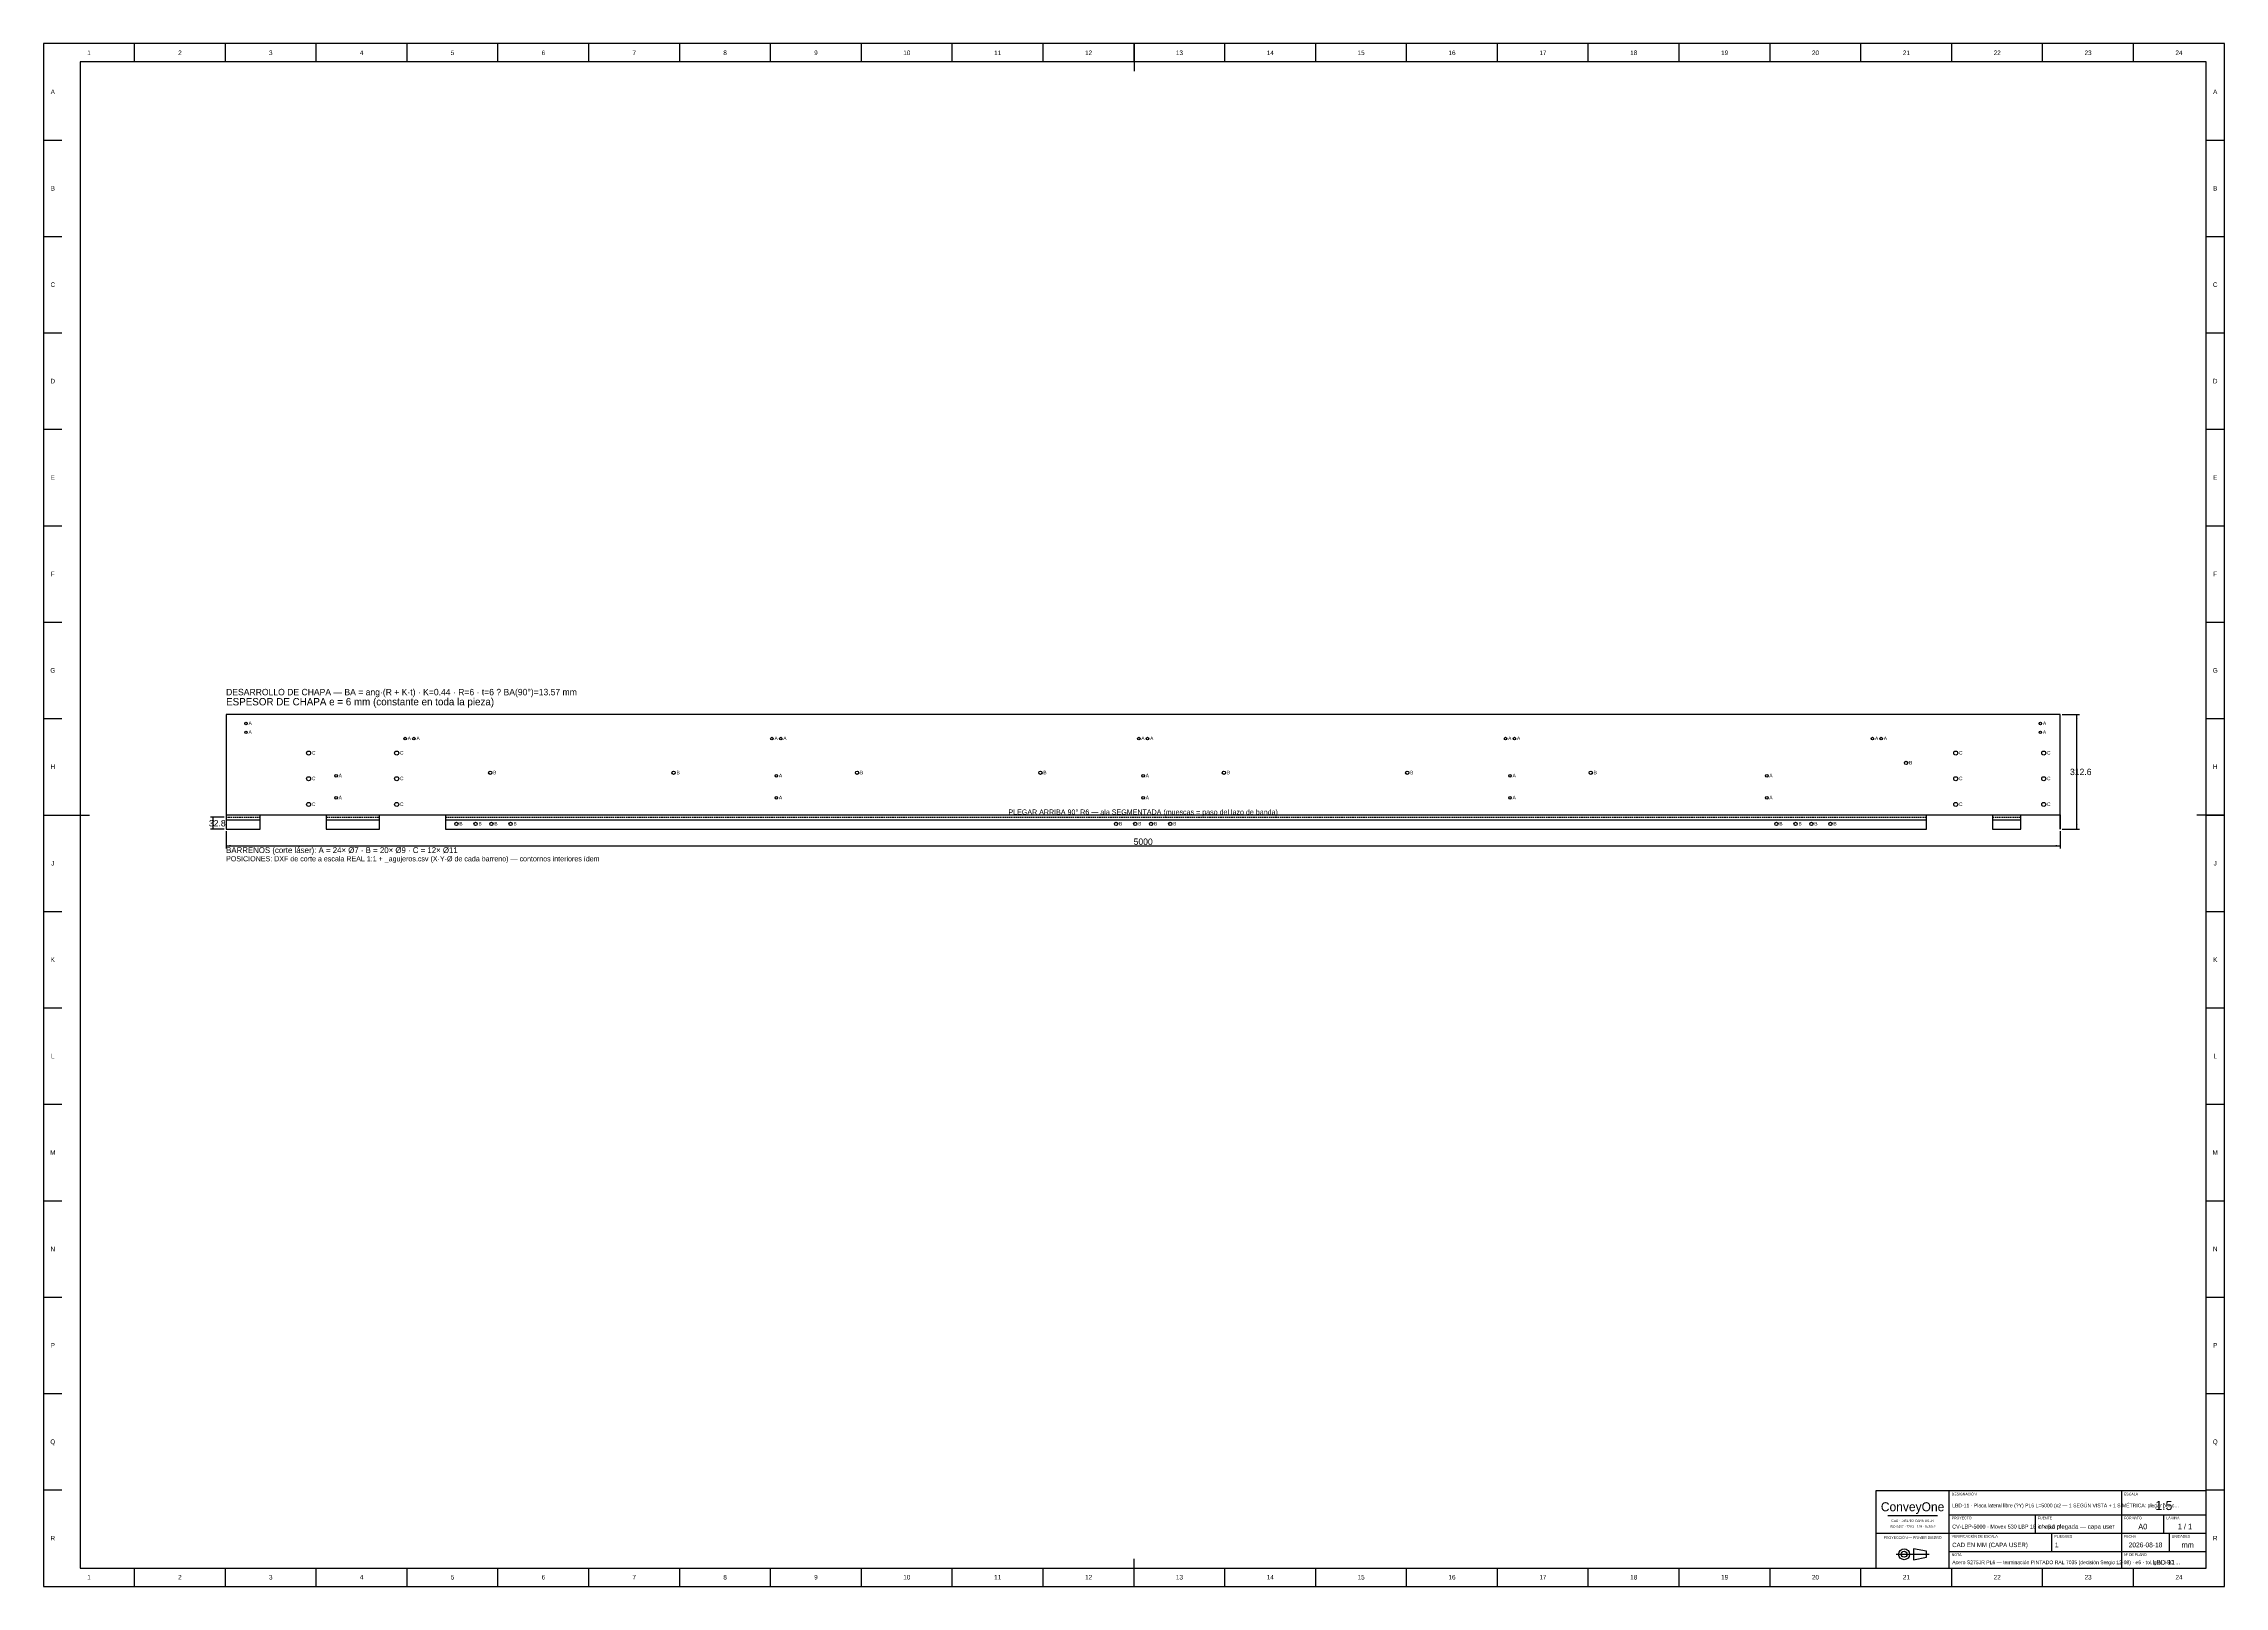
# Model space of a CAD drawing. Extents: x 0 to 5945, y 0 to 4205.
import ezdxf
from ezdxf.enums import TextEntityAlignment as Align

# ---------------------------------------------------------------- set-up
doc = ezdxf.new("R2010")
doc.units = 0
doc.linetypes.add('DASHED', pattern=[6, 4, -2])
for name, color, linetype in [('COTAS', 7, 'CONTINUOUS'), ('FINA', 7, 'CONTINUOUS'), ('NORMA', 7, 'CONTINUOUS'), ('PLIEGUE', 1, 'DASHED'), ('TEXTO', 7, 'CONTINUOUS'), ('VISIBLE', 7, 'CONTINUOUS')]:
    doc.layers.add(name, color=color, linetype=linetype)

msp = doc.modelspace()

# ---------------------------------------------------------------- linework, layer by layer
at = {"layer": 'COTAS'}
for p, q in [((5502.5, 2376.285), (5550, 2376.285)), ((5542.5, 2063.715), (5542.5, 2376.285)), ((492.5, 2096.505), (455, 2096.505)), ((462.5, 2063.715), (462.5, 2096.505)), ((492.5, 2063.715), (455, 2063.715)), ((497.5, 2058.715), (497.5, 2011.215)), ((5497.5, 2058.715), (5497.5, 2011.215)), ((5502.5, 2063.715), (5550, 2063.715)), ((497.5, 2018.715), (5497.5, 2018.715))]:
    msp.add_line(p, q, dxfattribs=at)
for points in [[(5542.5, 2376.285), (5544.75, 2363.785), (5540.25, 2363.785)], [(462.5, 2096.505), (464.75, 2084.005), (460.25, 2084.005)], [(462.5, 2063.715), (464.75, 2076.215), (460.25, 2076.215)], [(5542.5, 2063.715), (5544.75, 2076.215), (5540.25, 2076.215)], [(497.5, 2018.715), (510, 2020.965), (510, 2016.465)], [(5497.5, 2018.715), (5485, 2020.965), (5485, 2016.465)]]:
    msp.add_solid(points, dxfattribs=at)
at = {"layer": 'FINA'}
for p, q in [((5945, 4205), (0, 4205)), ((0, 4205), (0, 0)), ((247.7083, 4155), (247.7083, 4205)), ((495.4167, 4155), (495.4167, 4205)), ((743.125, 4155), (743.125, 4205)), ((990.8333, 4155), (990.8333, 4205)), ((1238.5417, 4155), (1238.5417, 4205)), ((1486.25, 4155), (1486.25, 4205)), ((1733.9583, 4155), (1733.9583, 4205)), ((1981.6667, 4155), (1981.6667, 4205)), ((2229.375, 4155), (2229.375, 4205)), ((2477.0833, 4155), (2477.0833, 4205)), ((2724.7917, 4155), (2724.7917, 4205)), ((2972.5, 4155), (2972.5, 4205)), ((3220.2083, 4155), (3220.2083, 4205)), ((3467.9167, 4155), (3467.9167, 4205)), ((3715.625, 4155), (3715.625, 4205)), ((3963.3333, 4155), (3963.3333, 4205)), ((4211.0417, 4155), (4211.0417, 4205)), ((4458.75, 4155), (4458.75, 4205)), ((4706.4583, 4155), (4706.4583, 4205)), ((4954.1667, 4155), (4954.1667, 4205)), ((5201.875, 4155), (5201.875, 4205)), ((5449.5833, 4155), (5449.5833, 4205)), ((5697.2917, 4155), (5697.2917, 4205)), ((5945, 0), (5945, 4205)), ((0, 3942.1875), (50, 3942.1875)), ((5895, 3942.1875), (5945, 3942.1875)), ((0, 3679.375), (50, 3679.375)), ((5895, 3679.375), (5945, 3679.375)), ((0, 3416.5625), (50, 3416.5625)), ((5895, 3416.5625), (5945, 3416.5625)), ((0, 3153.75), (50, 3153.75)), ((5895, 3153.75), (5945, 3153.75)), ((0, 2890.9375), (50, 2890.9375)), ((5895, 2890.9375), (5945, 2890.9375)), ((0, 2628.125), (50, 2628.125)), ((5895, 2628.125), (5945, 2628.125)), ((0, 2365.3125), (50, 2365.3125)), ((5895, 2365.3125), (5945, 2365.3125)), ((0, 2102.5), (50, 2102.5)), ((497.5, 2103.285), (590.59, 2103.285)), ((497.5, 2089.715), (590.59, 2089.715)), ((770.59, 2103.285), (915.67, 2103.285)), ((770.59, 2089.715), (915.67, 2089.715)), ((1095.67, 2103.285), (5132.94, 2103.285)), ((1095.67, 2089.715), (5132.94, 2089.715)), ((5312.94, 2103.285), (5389.84, 2103.285)), ((5312.94, 2089.715), (5389.84, 2089.715)), ((5895, 2102.5), (5945, 2102.5)), ((0, 1839.6875), (50, 1839.6875)), ((5895, 1839.6875), (5945, 1839.6875)), ((0, 1576.875), (50, 1576.875)), ((5895, 1576.875), (5945, 1576.875)), ((0, 1314.0625), (50, 1314.0625)), ((5895, 1314.0625), (5945, 1314.0625)), ((0, 1051.25), (50, 1051.25)), ((5895, 1051.25), (5945, 1051.25)), ((0, 788.4375), (50, 788.4375)), ((5895, 788.4375), (5945, 788.4375)), ((0, 525.625), (50, 525.625)), ((5895, 525.625), (5945, 525.625)), ((0, 262.8125), (50, 262.8125)), ((5895, 262.8125), (5945, 262.8125)), ((5027.5, 193), (5162.5, 193)), ((5195, 195), (5665, 195)), ((5430, 145), (5430, 195)), ((5665, 195), (5895, 195)), ((5780, 145), (5780, 195)), ((4995, 145), (5195, 145)), ((5195, 145), (5665, 145)), ((5475, 95), (5475, 145)), ((5665, 145), (5895, 145)), ((5795, 95), (5795, 145)), ((5050.15, 87.5), (5139.85, 87.5)), ((5195, 95), (5665, 95)), ((5665, 95), (5895, 95)), ((0, 0), (5945, 0)), ((247.7083, 0), (247.7083, 50)), ((495.4167, 0), (495.4167, 50)), ((743.125, 0), (743.125, 50)), ((990.8333, 0), (990.8333, 50)), ((1238.5417, 0), (1238.5417, 50)), ((1486.25, 0), (1486.25, 50)), ((1733.9583, 0), (1733.9583, 50)), ((1981.6667, 0), (1981.6667, 50)), ((2229.375, 0), (2229.375, 50)), ((2477.0833, 0), (2477.0833, 50)), ((2724.7917, 0), (2724.7917, 50)), ((2972.5, 0), (2972.5, 50)), ((3220.2083, 0), (3220.2083, 50)), ((3467.9167, 0), (3467.9167, 50)), ((3715.625, 0), (3715.625, 50)), ((3963.3333, 0), (3963.3333, 50)), ((4211.0417, 0), (4211.0417, 50)), ((4458.75, 0), (4458.75, 50)), ((4706.4583, 0), (4706.4583, 50)), ((4954.1667, 0), (4954.1667, 50)), ((5201.875, 0), (5201.875, 50)), ((5449.5833, 0), (5449.5833, 50)), ((5697.2917, 0), (5697.2917, 50))]:
    msp.add_line(p, q, dxfattribs=at)
at = {"layer": 'NORMA'}
for p, q in [((2972.5, 4205), (2972.5, 4130)), ((5895, 4155), (100, 4155)), ((100, 4155), (100, 50)), ((5895, 50), (5895, 4155)), ((0, 2102.5), (125, 2102.5)), ((5945, 2102.5), (5870, 2102.5)), ((5895, 260), (4995, 260)), ((4995, 260), (4995, 50)), ((5195, 50), (5195, 260)), ((5665, 50), (5665, 260)), ((5895, 50), (5895, 260)), ((2972.5, 0), (2972.5, 75)), ((100, 50), (5895, 50)), ((4995, 50), (5895, 50))]:
    msp.add_line(p, q, dxfattribs=at)
at = {"layer": 'PLIEGUE'}
for p, q in [((497.5, 2096.505), (590.59, 2096.505)), ((770.59, 2096.505), (915.67, 2096.505)), ((1095.67, 2096.505), (5132.94, 2096.505)), ((5312.94, 2096.505), (5389.84, 2096.505))]:
    msp.add_line(p, q, dxfattribs=at)
at = {"layer": 'TEXTO'}
for p, q in [((5132.95, 95.55), (5097.3, 102.45)), ((5097.3, 102.45), (5097.3, 72.55)), ((5097.3, 72.55), (5132.95, 79.45)), ((5132.95, 79.45), (5132.95, 95.55))]:
    msp.add_line(p, q, dxfattribs=at)
for radius in [14.95, 8.05]:
    msp.add_circle((5072, 87.5), radius, dxfattribs=at)
at = {"layer": 'VISIBLE'}
for p, q in [((5497.5, 2376.285), (497.5, 2376.285)), ((497.5, 2376.285), (497.5, 2063.715)), ((5497.5, 2063.715), (5497.5, 2376.285)), ((590.59, 2063.715), (590.59, 2103.285)), ((590.59, 2103.285), (770.59, 2103.285)), ((770.59, 2103.285), (770.59, 2063.715)), ((915.67, 2063.715), (915.67, 2103.285)), ((915.67, 2103.285), (1095.67, 2103.285)), ((1095.67, 2103.285), (1095.67, 2063.715)), ((5132.94, 2063.715), (5132.94, 2103.285)), ((5132.94, 2103.285), (5312.94, 2103.285)), ((5312.94, 2103.285), (5312.94, 2063.715)), ((5389.84, 2063.715), (5389.84, 2103.285)), ((5389.84, 2103.285), (5497.5, 2103.285)), ((5497.5, 2103.285), (5497.5, 2063.715)), ((497.5, 2063.715), (590.59, 2063.715)), ((770.59, 2063.715), (915.67, 2063.715)), ((1095.67, 2063.715), (5132.94, 2063.715)), ((5312.94, 2063.715), (5389.84, 2063.715))]:
    msp.add_line(p, q, dxfattribs=at)
for centre, radius in [((551.7, 2351.835), 3.5), ((551.7, 2327.835), 3.5), ((5443.3, 2351.835), 3.5), ((5443.3, 2327.835), 3.5), ((722.5, 2271.285), 5.5), ((962.5, 2271.285), 5.5), ((985.5, 2310.785), 3.5), ((1009.5, 2310.785), 3.5), ((1985.5, 2310.785), 3.5), ((2009.5, 2310.785), 3.5), ((2985.5, 2310.785), 3.5), ((3009.5, 2310.785), 3.5), ((3985.5, 2310.785), 3.5), ((4009.5, 2310.785), 3.5), ((4985.5, 2310.785), 3.5), ((5009.5, 2310.785), 3.5), ((5212.5, 2271.285), 5.5), ((5452.5, 2271.285), 5.5), ((722.5, 2201.285), 5.5), ((797.5, 2209.285), 3.5), ((962.5, 2201.285), 5.5), ((1217.5, 2217.535), 4.5), ((1717.5, 2217.535), 4.5), ((1997.5, 2209.285), 3.5), ((2217.5, 2217.535), 4.5), ((2717.5, 2217.535), 4.5), ((2997.5, 2209.285), 3.5), ((3217.5, 2217.535), 4.5), ((3717.5, 2217.535), 4.5), ((3997.5, 2209.285), 3.5), ((4217.5, 2217.535), 4.5), ((4697.5, 2209.285), 3.5), ((5077.5, 2244.285), 4.5), ((5212.5, 2201.285), 5.5), ((5452.5, 2201.285), 5.5), ((797.5, 2149.285), 3.5), ((1997.5, 2149.285), 3.5), ((2997.5, 2149.285), 3.5), ((3997.5, 2149.285), 3.5), ((4697.5, 2149.285), 3.5), ((722.5, 2131.285), 5.5), ((962.5, 2131.285), 5.5), ((1125.47, 2078.215), 4.5), ((1177.57, 2078.215), 4.5), ((1220.77, 2078.215), 4.5), ((1272.87, 2078.215), 4.5), ((2923.8, 2078.215), 4.5), ((2975.9, 2078.215), 4.5), ((3019.1, 2078.215), 4.5), ((3071.2, 2078.215), 4.5), ((4723.8, 2078.215), 4.5), ((4775.9, 2078.215), 4.5), ((4819.1, 2078.215), 4.5), ((4871.2, 2078.215), 4.5), ((5212.5, 2131.285), 5.5), ((5452.5, 2131.285), 5.5)]:
    msp.add_circle(centre, radius, dxfattribs=at)

# ---------------------------------------------------------------- texts
at = {"layer": 'COTAS'}
for s, p in [('312.6', (5553.5, 2220)), ('32.8', (473.5, 2080.11)), ('5000', (2997.5, 2029.715))]:
    msp.add_text(s, height=17.5, dxfattribs=at).set_placement(p, align=Align.MIDDLE_CENTER)
at = {"layer": 'TEXTO'}
for s, height, p in [('1', 12.5, (123.8542, 4180)), ('2', 12.5, (371.5625, 4180)), ('3', 12.5, (619.2708, 4180)), ('4', 12.5, (866.9792, 4180)), ('5', 12.5, (1114.6875, 4180)), ('6', 12.5, (1362.3958, 4180)), ('7', 12.5, (1610.1042, 4180)), ('8', 12.5, (1857.8125, 4180)), ('9', 12.5, (2105.5208, 4180)), ('10', 12.5, (2353.2292, 4180)), ('11', 12.5, (2600.9375, 4180)), ('12', 12.5, (2848.6458, 4180)), ('13', 12.5, (3096.3542, 4180)), ('14', 12.5, (3344.0625, 4180)), ('15', 12.5, (3591.7708, 4180)), ('16', 12.5, (3839.4792, 4180)), ('17', 12.5, (4087.1875, 4180)), ('18', 12.5, (4334.8958, 4180)), ('19', 12.5, (4582.6042, 4180)), ('20', 12.5, (4830.3125, 4180)), ('21', 12.5, (5078.0208, 4180)), ('22', 12.5, (5325.7292, 4180)), ('23', 12.5, (5573.4375, 4180)), ('24', 12.5, (5821.1458, 4180)), ('A', 12.5, (25, 4073.5938)), ('A', 12.5, (5920, 4073.5938)), ('B', 12.5, (25, 3810.7813)), ('B', 12.5, (5920, 3810.7813)), ('C', 12.5, (25, 3547.9688)), ('C', 12.5, (5920, 3547.9688)), ('D', 12.5, (25, 3285.1563)), ('D', 12.5, (5920, 3285.1563)), ('E', 12.5, (25, 3022.3438)), ('E', 12.5, (5920, 3022.3438)), ('F', 12.5, (25, 2759.5313)), ('F', 12.5, (5920, 2759.5313)), ('G', 12.5, (25, 2496.7188)), ('G', 12.5, (5920, 2496.7188)), ('H', 12.5, (25, 2233.9063)), ('H', 12.5, (5920, 2233.9063)), ('PLEGAR ARRIBA 90° R6 — ala SEGMENTADA (muescas = paso del lazo de banda)', 14, (2997.5, 2110.505)), ('J', 12.5, (25, 1971.0938)), ('J', 12.5, (5920, 1971.0938)), ('K', 12.5, (25, 1708.2813)), ('K', 12.5, (5920, 1708.2813)), ('L', 12.5, (25, 1445.4688)), ('L', 12.5, (5920, 1445.4688)), ('M', 12.5, (25, 1182.6563)), ('M', 12.5, (5920, 1182.6563)), ('N', 12.5, (25, 919.8438)), ('N', 12.5, (5920, 919.8438)), ('P', 12.5, (25, 657.0313)), ('P', 12.5, (5920, 657.0313)), ('Q', 12.5, (25, 394.2188)), ('Q', 12.5, (5920, 394.2188)), ('ConveyOne', 24.5, (5095, 217)), ('CAD · DISEÑO CAPA USER', 6.5, (5095, 179)), ('1:5', 25, (5780, 220.5)), ('R', 12.5, (25, 131.4063)), ('PROYECCIÓN — PRIMER DIEDRO', 7, (5095, 133)), ('ISO 5457 · 7200 · 129 · 5456-2', 6.5, (5095, 163)), ('2026-08-18', 13, (5730, 113)), ('A0', 15, (5722.5, 163)), ('1 / 1', 15, (5837.5, 163)), ('R', 12.5, (5920, 131.4063)), ('LBD-11', 13, (5780, 65.5)), ('mm', 15, (5845, 113)), ('1', 12.5, (123.8542, 25)), ('2', 12.5, (371.5625, 25)), ('3', 12.5, (619.2708, 25)), ('4', 12.5, (866.9792, 25)), ('5', 12.5, (1114.6875, 25)), ('6', 12.5, (1362.3958, 25)), ('7', 12.5, (1610.1042, 25)), ('8', 12.5, (1857.8125, 25)), ('9', 12.5, (2105.5208, 25)), ('10', 12.5, (2353.2292, 25)), ('11', 12.5, (2600.9375, 25)), ('12', 12.5, (2848.6458, 25)), ('13', 12.5, (3096.3542, 25)), ('14', 12.5, (3344.0625, 25)), ('15', 12.5, (3591.7708, 25)), ('16', 12.5, (3839.4792, 25)), ('17', 12.5, (4087.1875, 25)), ('18', 12.5, (4334.8958, 25)), ('19', 12.5, (4582.6042, 25)), ('20', 12.5, (4830.3125, 25)), ('21', 12.5, (5078.0208, 25)), ('22', 12.5, (5325.7292, 25)), ('23', 12.5, (5573.4375, 25)), ('24', 12.5, (5821.1458, 25))]:
    msp.add_text(s, height=height, dxfattribs=at).set_placement(p, align=Align.MIDDLE_CENTER)
for s, height, p in [('DESARROLLO DE CHAPA — BA = ang·(R + K·t) · K=0.44 · R=6 · t=6 ? BA(90°)=13.57 mm', 17.5, (497.5, 2428.785)), ('ESPESOR DE CHAPA e = 6 mm (constante en toda la pieza)', 20, (497.5, 2401.285)), ('A', 9.5, (558.7, 2347.835)), ('A', 9.5, (558.7, 2323.835)), ('A', 9.5, (5450.3, 2347.835)), ('A', 9.5, (5450.3, 2323.835)), ('C', 9.5, (731.5, 2267.285)), ('C', 9.5, (971.5, 2267.285)), ('A', 9.5, (992.5, 2306.785)), ('A', 9.5, (1016.5, 2306.785)), ('A', 9.5, (1992.5, 2306.785)), ('A', 9.5, (2016.5, 2306.785)), ('A', 9.5, (2992.5, 2306.785)), ('A', 9.5, (3016.5, 2306.785)), ('A', 9.5, (3992.5, 2306.785)), ('A', 9.5, (4016.5, 2306.785)), ('A', 9.5, (4992.5, 2306.785)), ('A', 9.5, (5016.5, 2306.785)), ('C', 9.5, (5221.5, 2267.285)), ('C', 9.5, (5461.5, 2267.285)), ('C', 9.5, (731.5, 2197.285)), ('A', 9.5, (804.5, 2205.285)), ('C', 9.5, (971.5, 2197.285)), ('B', 9.5, (1225.5, 2213.535)), ('B', 9.5, (1725.5, 2213.535)), ('A', 9.5, (2004.5, 2205.285)), ('B', 9.5, (2225.5, 2213.535)), ('B', 9.5, (2725.5, 2213.535)), ('A', 9.5, (3004.5, 2205.285)), ('B', 9.5, (3225.5, 2213.535)), ('B', 9.5, (3725.5, 2213.535)), ('A', 9.5, (4004.5, 2205.285)), ('B', 9.5, (4225.5, 2213.535)), ('A', 9.5, (4704.5, 2205.285)), ('B', 9.5, (5085.5, 2240.285)), ('C', 9.5, (5221.5, 2197.285)), ('C', 9.5, (5461.5, 2197.285)), ('A', 9.5, (804.5, 2145.285)), ('A', 9.5, (2004.5, 2145.285)), ('A', 9.5, (3004.5, 2145.285)), ('A', 9.5, (4004.5, 2145.285)), ('A', 9.5, (4704.5, 2145.285)), ('C', 9.5, (731.5, 2127.285)), ('C', 9.5, (971.5, 2127.285)), ('B', 9.5, (1133.47, 2074.215)), ('B', 9.5, (1185.57, 2074.215)), ('B', 9.5, (1228.77, 2074.215)), ('B', 9.5, (1280.87, 2074.215)), ('B', 9.5, (2931.8, 2074.215)), ('B', 9.5, (2983.9, 2074.215)), ('B', 9.5, (3027.1, 2074.215)), ('B', 9.5, (3079.2, 2074.215)), ('B', 9.5, (4731.8, 2074.215)), ('B', 9.5, (4783.9, 2074.215)), ('B', 9.5, (4827.1, 2074.215)), ('B', 9.5, (4879.2, 2074.215)), ('C', 9.5, (5221.5, 2127.285)), ('C', 9.5, (5461.5, 2127.285)), ('POSICIONES: DXF de corte a escala REAL 1:1 + _agujeros.csv (X·Y·Ø de cada barreno) — contornos interiores ídem', 14, (497.5, 1976.215)), ('BARRENOS (corte láser): A = 24× Ø7 · B = 20× Ø9 · C = 12× Ø11', 16, (497.5, 1998.715)), ('DESIGNACIÓN', 7, (5201.5, 248)), ('ESCALA', 7, (5671.5, 248)), ('PROYECTO', 7, (5201.5, 183)), ('FUENTE', 7, (5436.5, 183)), ('FORMATO', 7, (5671.5, 183)), ('LÁMINA', 7, (5786.5, 183)), ('VERIFICACIÓN DE ESCALA', 7, (5201.5, 133)), ('PLIEGUES', 7, (5481.5, 133)), ('FECHA', 7, (5671.5, 133)), ('UNIDADES', 7, (5801.5, 133)), ('NOTA', 7, (5201.5, 83)), ('Nº DE PLANO', 7, (5671.5, 83))]:
    msp.add_text(s, height=height, dxfattribs=at).set_placement(p)
for s, height, p in [('LBD-11 · Placa lateral libre (?Y) PL6 L=5000 (x2 — 1 SEGÚN VISTA + 1 SIMÉTRICA: plegar por c…', 10, (5203, 220.5)), ('CV-LBP-5000 · Movex 530 LBP 18 in × 5.0 m', 10.6647, (5203, 163)), ('CAD EN MM (CAPA USER)', 12, (5203, 113)), ('chapa plegada — capa user', 12, (5438, 163)), ('1', 13, (5483, 113)), ('Acero S275JR PL6 — terminación PINTADO RAL 7035 (decisión Sergio 12-08) · e6 · tol. gral. ISO …', 10, (5203, 65.5))]:
    msp.add_text(s, height=height, dxfattribs=at).set_placement(p, align=Align.MIDDLE_LEFT)

doc.saveas('drawing.dxf')
